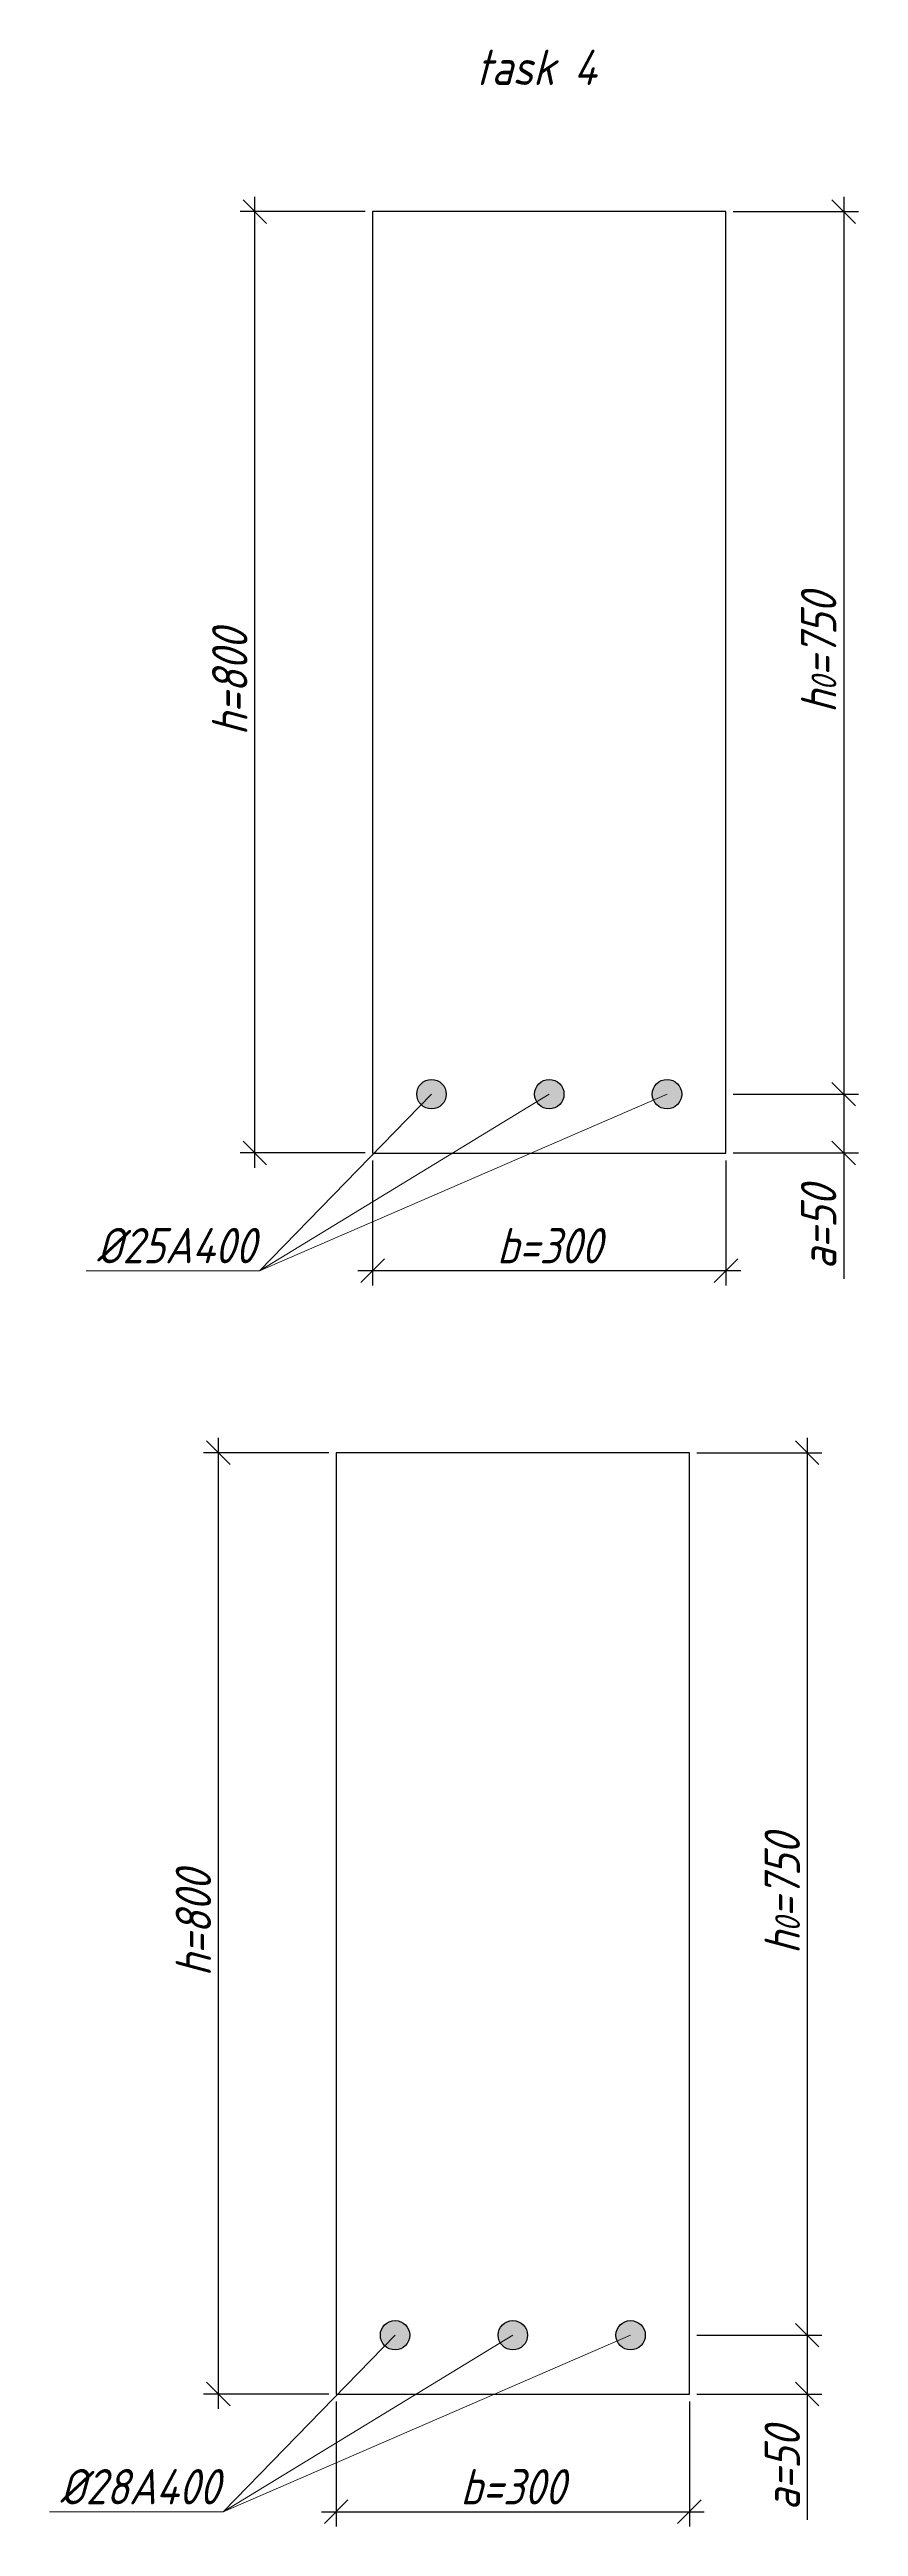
# Model space of a CAD drawing. Header units: millimetres. Extents: x -180 to 58926, y -10791 to 13515.
# Drawn here: x 1961 to 2648, y -934 to 1171 of the extents above; entities that cross this region are included whole.
import ezdxf

# ---------------------------------------------------------------- set-up
doc = ezdxf.new("R2010")
doc.units = ezdxf.units.MM
for name, color, linetype, lineweight in [('basic', 95, 'Continuous', 30), ('size', 45, 'Continuous', 20), ('text', 13, 'Continuous', 20), ('thin', 153, 'Continuous', 18)]:
    doc.layers.add(name, color=color, linetype=linetype, lineweight=lineweight)
doc.styles.add('Structures', font='isocpeur.ttf', dxfattribs={"width": 0.85, "oblique": 15})
doc.dimstyles.new('Structures', dxfattribs={"dimtxt": 3, "dimasz": 2, "dimexe": 1.25, "dimexo": 0.625, "dimtad": 1, "dimtxsty": 'Structures', "dimblk": 'OBLIQUE', "dimcen": 2.5, "dimdle": 1.25, "dimadec": 0, "dimazin": 0, "dimtfac": 1, "dimtmove": 0, "dimatfit": 3, "dimfxl": 1, "dimarcsym": 0})

# ---------------------------------------------------------------- blocks, each defined once
blk = doc.blocks.new('_Oblique')
at = {"color": 0, "linetype": 'ByBlock', "lineweight": -2}
blk.add_line((-0.5, -0.5), (0.5, 0.5), dxfattribs=at)
blk = doc.blocks.new('*D33')
at = {"layer": 'Defpoints', "color": 0, "transparency": 16777216}
for p in [(2235.1, 232.9), (2535.1, 232.9), (2535.1, 132.9)]:
    blk.add_point(p, dxfattribs=at)
at = {"layer": 'size', "color": 0, "lineweight": -2, "transparency": 16777216}
for p, q in [((2235.1, 226.6), (2235.1, 120.4)), ((2535.1, 226.6), (2535.1, 120.4)), ((2222.6, 132.9), (2547.6, 132.9))]:
    blk.add_line(p, q, dxfattribs=at)
at = {"layer": 'size', "color": 0, "lineweight": -2, "transparency": 16777216, "xscale": 20, "yscale": 20, "zscale": 20, "rotation": 180}
blk.add_blockref('_Oblique', (2235.1, 132.9), dxfattribs=at)
at = {"layer": 'size', "color": 0, "lineweight": -2, "transparency": 16777216, "xscale": 20, "yscale": 20, "zscale": 20}
blk.add_blockref('_Oblique', (2535.1, 132.9), dxfattribs=at)
at = {"layer": 'size', "color": 0, "transparency": 16777216, "insert": (2385.1, 154.1), "char_height": 30, "attachment_point": 5, "style": 'Structures'}
blk.add_mtext('b=300', dxfattribs=at)
blk = doc.blocks.new('*D34')
at = {"layer": 'Defpoints', "color": 0, "transparency": 16777216}
for p in [(2135.1, 1032.9), (2235.1, 1032.9), (2235.1, 232.9)]:
    blk.add_point(p, dxfattribs=at)
at = {"layer": 'size', "color": 0, "lineweight": -2, "transparency": 16777216}
for p, q in [((2228.8, 1032.9), (2122.6, 1032.9)), ((2135.1, 220.4), (2135.1, 1045.4)), ((2228.8, 232.9), (2122.6, 232.9))]:
    blk.add_line(p, q, dxfattribs=at)
at = {"layer": 'size', "color": 0, "lineweight": -2, "transparency": 16777216, "xscale": 20, "yscale": 20, "zscale": 20}
for p, rotation in [((2135.1, 1032.9), 90), ((2135.1, 232.9), 270)]:
    blk.add_blockref('_Oblique', p, dxfattribs=dict(at, rotation=rotation))
at = {"layer": 'size', "color": 0, "transparency": 16777216, "insert": (2113.8, 632.9), "char_height": 30, "attachment_point": 5, "rotation": 90, "style": 'Structures'}
blk.add_mtext('h=800', dxfattribs=at)
blk = doc.blocks.new('*D35')
at = {"layer": 'Defpoints', "color": 0, "transparency": 16777216}
for p in [(2535.1, 1032.9), (2535.1, 282.9), (2635.1, 282.9)]:
    blk.add_point(p, dxfattribs=at)
at = {"layer": 'size', "color": 0, "lineweight": -2, "transparency": 16777216}
for p, q in [((2541.3, 1032.9), (2647.6, 1032.9)), ((2635.1, 1045.4), (2635.1, 270.4)), ((2541.3, 282.9), (2647.6, 282.9))]:
    blk.add_line(p, q, dxfattribs=at)
at = {"layer": 'size', "color": 0, "lineweight": -2, "transparency": 16777216, "xscale": 20, "yscale": 20, "zscale": 20}
for p, rotation in [((2635.1, 1032.9), 90), ((2635.1, 282.9), 270)]:
    blk.add_blockref('_Oblique', p, dxfattribs=dict(at, rotation=rotation))
at = {"layer": 'size', "color": 0, "transparency": 16777216, "insert": (2613.8, 657.9), "char_height": 30, "attachment_point": 5, "rotation": 90, "style": 'Structures'}
blk.add_mtext('h{\\H0.7x;\\S^ 0;}=750', dxfattribs=at)
blk = doc.blocks.new('*D36')
at = {"layer": 'Defpoints', "color": 0, "transparency": 16777216}
for p in [(2535.1, 282.9), (2535.1, 232.9), (2635.1, 232.9)]:
    blk.add_point(p, dxfattribs=at)
at = {"layer": 'size', "color": 0, "lineweight": -2, "transparency": 16777216}
for p, q in [((2635.1, 295.4), (2635.1, 232.9)), ((2541.3, 282.9), (2647.6, 282.9)), ((2541.3, 232.9), (2647.6, 232.9)), ((2635.1, 232.9), (2635.1, 126))]:
    blk.add_line(p, q, dxfattribs=at)
at = {"layer": 'size', "color": 0, "lineweight": -2, "transparency": 16777216, "xscale": 20, "yscale": 20, "zscale": 20}
for p, rotation in [((2635.1, 282.9), 90), ((2635.1, 232.9), 270)]:
    blk.add_blockref('_Oblique', p, dxfattribs=dict(at, rotation=rotation))
at = {"layer": 'size', "color": 0, "transparency": 16777216, "insert": (2613.8, 169.5), "char_height": 30, "attachment_point": 5, "rotation": 90, "style": 'Structures'}
blk.add_mtext('a=50', dxfattribs=at)
blk = doc.blocks.new('*D83')
at = {"layer": 'Defpoints', "color": 0, "transparency": 16777216}
for p in [(2204.1, -821.8), (2504.1, -821.8), (2504.1, -921.8)]:
    blk.add_point(p, dxfattribs=at)
at = {"layer": 'size', "color": 0, "lineweight": -2, "transparency": 16777216}
for p, q in [((2204.1, -828.1), (2204.1, -934.3)), ((2504.1, -828.1), (2504.1, -934.3)), ((2191.6, -921.8), (2516.6, -921.8))]:
    blk.add_line(p, q, dxfattribs=at)
at = {"layer": 'size', "color": 0, "lineweight": -2, "transparency": 16777216, "xscale": 20, "yscale": 20, "zscale": 20, "rotation": 180}
blk.add_blockref('_Oblique', (2204.1, -921.8), dxfattribs=at)
at = {"layer": 'size', "color": 0, "lineweight": -2, "transparency": 16777216, "xscale": 20, "yscale": 20, "zscale": 20}
blk.add_blockref('_Oblique', (2504.1, -921.8), dxfattribs=at)
at = {"layer": 'size', "color": 0, "transparency": 16777216, "insert": (2354.1, -900.6), "char_height": 30, "attachment_point": 5, "style": 'Structures'}
blk.add_mtext('b=300', dxfattribs=at)
blk = doc.blocks.new('*D84')
at = {"layer": 'Defpoints', "color": 0, "transparency": 16777216}
for p in [(2104.1, -21.8), (2204.1, -21.8), (2204.1, -821.8)]:
    blk.add_point(p, dxfattribs=at)
at = {"layer": 'size', "color": 0, "lineweight": -2, "transparency": 16777216}
for p, q in [((2104.1, -834.3), (2104.1, -9.3)), ((2197.9, -21.8), (2091.6, -21.8)), ((2197.9, -821.8), (2091.6, -821.8))]:
    blk.add_line(p, q, dxfattribs=at)
at = {"layer": 'size', "color": 0, "lineweight": -2, "transparency": 16777216, "xscale": 20, "yscale": 20, "zscale": 20}
for p, rotation in [((2104.1, -21.8), 90), ((2104.1, -821.8), 270)]:
    blk.add_blockref('_Oblique', p, dxfattribs=dict(at, rotation=rotation))
at = {"layer": 'size', "color": 0, "transparency": 16777216, "insert": (2082.9, -421.8), "char_height": 30, "attachment_point": 5, "rotation": 90, "style": 'Structures'}
blk.add_mtext('h=800', dxfattribs=at)
blk = doc.blocks.new('*D85')
at = {"layer": 'Defpoints', "color": 0, "transparency": 16777216}
for p in [(2504.1, -21.8), (2504.1, -771.8), (2604.1, -771.8)]:
    blk.add_point(p, dxfattribs=at)
at = {"layer": 'size', "color": 0, "lineweight": -2, "transparency": 16777216}
for p, q in [((2604.1, -9.3), (2604.1, -784.3)), ((2510.4, -21.8), (2616.6, -21.8)), ((2510.4, -771.8), (2616.6, -771.8))]:
    blk.add_line(p, q, dxfattribs=at)
at = {"layer": 'size', "color": 0, "lineweight": -2, "transparency": 16777216, "xscale": 20, "yscale": 20, "zscale": 20}
for p, rotation in [((2604.1, -21.8), 90), ((2604.1, -771.8), 270)]:
    blk.add_blockref('_Oblique', p, dxfattribs=dict(at, rotation=rotation))
at = {"layer": 'size', "color": 0, "transparency": 16777216, "insert": (2582.9, -396.8), "char_height": 30, "attachment_point": 5, "rotation": 90, "style": 'Structures'}
blk.add_mtext('h{\\H0.7x;\\S^ 0;}=750', dxfattribs=at)
blk = doc.blocks.new('*D86')
at = {"layer": 'Defpoints', "color": 0, "transparency": 16777216}
for p in [(2504.1, -771.8), (2504.1, -821.8), (2604.1, -821.8)]:
    blk.add_point(p, dxfattribs=at)
at = {"layer": 'size', "color": 0, "lineweight": -2, "transparency": 16777216}
for p, q in [((2510.4, -771.8), (2616.6, -771.8)), ((2604.1, -759.3), (2604.1, -821.8)), ((2510.4, -821.8), (2616.6, -821.8)), ((2604.1, -821.8), (2604.1, -928.7))]:
    blk.add_line(p, q, dxfattribs=at)
at = {"layer": 'size', "color": 0, "lineweight": -2, "transparency": 16777216, "xscale": 20, "yscale": 20, "zscale": 20}
for p, rotation in [((2604.1, -771.8), 90), ((2604.1, -821.8), 270)]:
    blk.add_blockref('_Oblique', p, dxfattribs=dict(at, rotation=rotation))
at = {"layer": 'size', "color": 0, "transparency": 16777216, "insert": (2582.9, -885.2), "char_height": 30, "attachment_point": 5, "rotation": 90, "style": 'Structures'}
blk.add_mtext('a=50', dxfattribs=at)

msp = doc.modelspace()

# ---------------------------------------------------------------- hatches: boundary and pattern name
at = {"layer": 'basic'}
h = msp.add_hatch(color=256, dxfattribs=at)
h.dxf.hatch_style = 1
h.paths.add_polyline_path([(2297.58, 282.871, 1), (2272.58, 282.871, 1)])
h.paths.add_polyline_path([(2397.58, 282.871, 1), (2372.58, 282.871, 1)])
h.paths.add_polyline_path([(2497.58, 282.871, 1), (2472.58, 282.871, 1)])
h = msp.add_hatch(color=256, dxfattribs=at)
h.dxf.hatch_style = 1
h.paths.add_polyline_path([(2266.638, -771.83, 1), (2241.638, -771.83, 1)])
h.paths.add_polyline_path([(2366.638, -771.83, 1), (2341.638, -771.83, 1)])
h.paths.add_polyline_path([(2466.638, -771.83, 1), (2441.638, -771.83, 1)])

# ---------------------------------------------------------------- linework, layer by layer
for p, q in [((2535.08, 1032.871), (2235.08, 1032.871)), ((2235.08, 1032.871), (2235.08, 232.871)), ((2535.08, 232.871), (2535.08, 1032.871)), ((2235.08, 232.871), (2535.08, 232.871)), ((2504.138, -21.83), (2204.138, -21.83)), ((2204.138, -21.83), (2204.138, -821.83)), ((2504.138, -821.83), (2504.138, -21.83)), ((2204.138, -821.83), (2504.138, -821.83))]:
    msp.add_line(p, q, dxfattribs=at)
for centre in [(2285.08, 282.871), (2385.08, 282.871), (2485.08, 282.871), (2254.138, -771.83), (2354.138, -771.83), (2454.138, -771.83)]:
    msp.add_circle(centre, 12.5, dxfattribs=at)
at = {"layer": 'thin'}
for p, q in [((2285.08, 282.871), (2139.172, 132.871)), ((2139.172, 132.871), (2385.08, 282.871)), ((2139.172, 132.871), (2485.08, 282.871)), ((2139.172, 132.871), (1991.736, 132.871)), ((2254.138, -771.83), (2108.23, -921.83)), ((2108.23, -921.83), (2354.138, -771.83)), ((2108.23, -921.83), (2454.138, -771.83)), ((2108.23, -921.83), (1960.794, -921.83))]:
    msp.add_line(p, q, dxfattribs=at)

# ---------------------------------------------------------------- texts
at = {"layer": 'text', "char_height": 30, "width": 137.52879, "attachment_point": 5, "style": 'Structures'}
for s, insert in [('task 4', (2373.933, 1155.522)), ('%%C25A400', (2068.24, 154.134)), ('%%C28A400', (2037.298, -900.567))]:
    msp.add_mtext(s, dxfattribs=dict(at, insert=insert))

# ---------------------------------------------------------------- dimensions: what is measured, and where the dimension line sits
at = {"layer": 'size'}
for base, p1, p2, text, picture, middle in [((2135.08, 1032.871), (2235.08, 232.871), (2235.08, 1032.871), 'h=<>', '*D34', (2113.83, 632.871)), ((2635.08, 282.871), (2535.08, 1032.871), (2535.08, 282.871), 'h{\\H0.7x;\\S^ 0;}=<>', '*D35', (2613.83, 657.871)), ((2635.08, 232.871), (2535.08, 282.871), (2535.08, 232.871), 'a=<>', '*D36', (2613.83, 169.452)), ((2104.138, -21.83), (2204.138, -821.83), (2204.138, -21.83), 'h=<>', '*D84', (2082.888, -421.83)), ((2604.138, -771.83), (2504.138, -21.83), (2504.138, -771.83), 'h{\\H0.7x;\\S^ 0;}=<>', '*D85', (2582.888, -396.83)), ((2604.138, -821.83), (2504.138, -771.83), (2504.138, -821.83), 'a=<>', '*D86', (2582.888, -885.249))]:
    dim = msp.add_linear_dim(base=base, p1=p1, p2=p2, angle=90, text=text, dimstyle='Structures', dxfattribs=at)
    dim.commit()
    dim.dimension.update_dxf_attribs({"geometry": picture, "text_midpoint": middle})
for base, p1, p2, picture, middle in [((2535.08, 132.871), (2235.08, 232.871), (2535.08, 232.871), '*D33', (2385.08, 154.121)), ((2504.138, -921.83), (2204.138, -821.83), (2504.138, -821.83), '*D83', (2354.138, -900.58))]:
    dim = msp.add_linear_dim(base=base, p1=p1, p2=p2, text='b=<>', dimstyle='Structures', dxfattribs=at)
    dim.commit()
    dim.dimension.update_dxf_attribs({"geometry": picture, "text_midpoint": middle})

doc.saveas('drawing.dxf')
